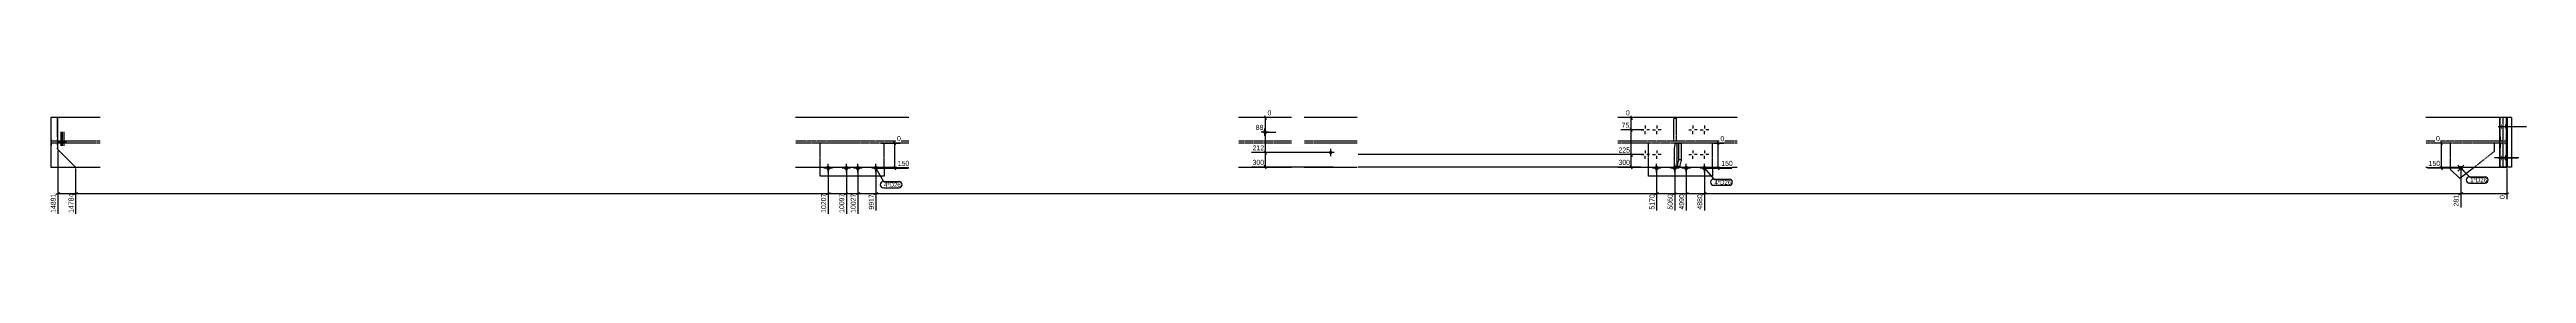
# Model space of a CAD drawing. Header units: millimetres. Extents: x 9 to 68168, y 9 to 4911.
# Drawn here: x 29391 to 44452, y 19 to 654 of the extents above; entities that cross this region are included whole.
import ezdxf

# ---------------------------------------------------------------- set-up
doc = ezdxf.new("R2010")
doc.units = ezdxf.units.MM
doc.linetypes.add('DXK_LINE_DOT2', pattern=[3.9198, 1.9599, -1.9599])
for name, color, linetype in [('MÅLSÆTNING', 7, 'Continuous'), ('STÅL', 7, 'Continuous'), ('TEKST', 7, 'Continuous')]:
    doc.layers.add(name, color=color, linetype=linetype)
doc.styles.add('Arial Narrow', font='ARIALN.TTF', dxfattribs={"height": 0.2})

msp = doc.modelspace()

# ---------------------------------------------------------------- hatches: boundary and pattern name
at = {"layer": 'STÅL', "linetype": 'Continuous'}
for points in [[(36770, 515, -1), (36792, 515, -1)], [(44301, 548), (44301, 545), (44301, 541), (44301, 538), (44301, 536), (44300, 534), (44300, 533), (44299, 532), (44299, 532), (44299, 533), (44298, 534), (44298, 536), (44298, 538), (44297, 541), (44297, 545), (44297, 548), (44297, 552), (44297, 555), (44298, 558), (44298, 560), (44298, 562), (44299, 564), (44299, 565), (44299, 565), (44300, 564), (44300, 562), (44301, 560), (44301, 558), (44301, 555), (44301, 552)], [(44325, 548), (44325, 545), (44325, 541), (44324, 538), (44324, 536), (44324, 534), (44323, 533), (44323, 532), (44323, 532), (44322, 533), (44322, 534), (44321, 536), (44321, 538), (44321, 541), (44321, 545), (44321, 548), (44321, 552), (44321, 555), (44321, 558), (44321, 560), (44322, 562), (44322, 564), (44323, 565), (44323, 565), (44323, 564), (44324, 562), (44324, 560), (44324, 558), (44325, 555), (44325, 552)], [(34113, 297, -1), (34139, 297, -1)], [(34223, 297, -1), (34249, 297, -1)], [(34293, 297, -1), (34319, 297, -1)], [(34403, 297, -1), (34429, 297, -1)], [(37170, 391, -1), (37192, 391, -1)], [(39150, 297, -1), (39176, 297, -1)], [(39260, 297, -1), (39286, 297, -1)], [(39330, 297, -1), (39356, 297, -1)], [(39440, 297, -1), (39466, 297, -1)], [(44043, 306, -1), (44062, 288, -1)], [(44301, 358), (44301, 355), (44301, 351), (44301, 348), (44301, 346), (44300, 344), (44300, 343), (44299, 342), (44299, 342), (44299, 343), (44298, 344), (44298, 346), (44298, 348), (44297, 351), (44297, 355), (44297, 358), (44297, 362), (44297, 365), (44298, 368), (44298, 370), (44298, 372), (44299, 374), (44299, 375), (44299, 375), (44300, 374), (44300, 372), (44301, 370), (44301, 368), (44301, 365), (44301, 362)], [(44327, 358), (44327, 355), (44327, 351), (44326, 348), (44326, 346), (44325, 344), (44324, 343), (44323, 342), (44322, 342), (44322, 343), (44321, 344), (44320, 346), (44320, 348), (44319, 351), (44319, 355), (44319, 358), (44319, 362), (44319, 365), (44320, 368), (44320, 370), (44321, 372), (44322, 374), (44322, 375), (44323, 375), (44324, 374), (44325, 372), (44326, 370), (44326, 368), (44327, 365), (44327, 362)]]:
    msp.add_hatch(color=96, dxfattribs=at).paths.add_polyline_path(points)

# ---------------------------------------------------------------- linework, layer by layer
at = {"layer": 'MÅLSÆTNING', "color": 7, "linetype": 'Continuous'}
for p, q in [((36865, 603), (36758, 603)), ((36779, 615), (36788, 591)), ((34535, 435), (34525, 459)), ((39086, 528), (38945, 528)), ((39014, 516), (39004, 540)), ((39009, 378), (39009, 528)), ((39542, 435), (39532, 459)), ((43940, 435), (43930, 459)), ((29442, 402), (29442, 19)), ((34450, 447), (34563, 447)), ((34525, 309), (34535, 285)), ((34530, 297), (34530, 447)), ((37173, 391), (36700, 391)), ((37197, 303), (36700, 303)), ((36779, 403), (36788, 379)), ((36788, 291), (36779, 315)), ((36784, 303), (36784, 391)), ((39086, 378), (37349, 378)), ((39086, 378), (37349, 378)), ((39066, 303), (37349, 303)), ((39004, 390), (39014, 366)), ((39004, 390), (39014, 366)), ((39014, 291), (39004, 315)), ((39009, 303), (39009, 378)), ((39511, 447), (39570, 447)), ((39532, 309), (39542, 285)), ((39537, 297), (39537, 447)), ((43981, 447), (43902, 447)), ((43930, 309), (43940, 285)), ((43935, 297), (43935, 447)), ((29549, 295), (29549, 19)), ((29549, 295), (29549, 19)), ((34126, 289), (34126, 19)), ((34236, 289), (34236, 19)), ((34306, 289), (34306, 19)), ((34416, 289), (34416, 39)), ((34424, 297), (34614, 297)), ((39163, 289), (39163, 39)), ((39273, 289), (39273, 39)), ((39343, 289), (39343, 39)), ((39453, 289), (39453, 39)), ((39453, 289), (39453, 39)), ((39461, 297), (39621, 297)), ((44044, 297), (43851, 297)), ((44052, 289), (44052, 58)), ((44052, 289), (44052, 58)), ((44333, 295), (44333, 109)), ((29454, 147), (29430, 137)), ((29442, 142), (29549, 142)), ((29561, 147), (29537, 137)), ((29537, 137), (29561, 147)), ((34138, 147), (34114, 137)), ((34224, 137), (34248, 147)), ((34318, 147), (34294, 137)), ((34306, 142), (34416, 142)), ((34404, 137), (34428, 147)), ((39175, 147), (39151, 137)), ((39163, 142), (39273, 142)), ((39261, 137), (39285, 147)), ((39465, 147), (39441, 137)), ((39441, 137), (39465, 147)), ((39453, 142), (44052, 142)), ((44064, 147), (44040, 137)), ((44040, 137), (44064, 147)), ((44052, 142), (44333, 142)), ((44321, 137), (44345, 147))]:
    msp.add_line(p, q, dxfattribs=at)
at = {"layer": 'STÅL', "color": 2, "linetype": 'Continuous'}
for p, q in [((29699, 603), (29398, 603)), ((29398, 603), (29398, 303)), ((29401, 486), (29401, 603)), ((29439, 486), (29439, 603)), ((29442, 410), (29442, 603)), ((34616, 603), (33926, 603)), ((36942, 603), (36620, 603)), ((37342, 603), (37020, 603)), ((39653, 603), (38926, 603)), ((44333, 603), (43839, 603)), ((44336, 603), (44333, 603)), ((44333, 303), (44333, 603)), ((44360, 603), (44336, 603)), ((44336, 303), (44336, 603)), ((44360, 603), (44360, 303)), ((29401, 476), (29401, 486)), ((29402, 467), (29401, 476)), ((29403, 461), (29402, 467)), ((29404, 459), (29403, 461)), ((29436, 459), (29404, 459)), ((29437, 461), (29436, 459)), ((29438, 467), (29437, 461)), ((29439, 476), (29438, 467)), ((29439, 486), (29439, 476)), ((29398, 303), (29699, 303)), ((29401, 430), (29402, 439)), ((29401, 420), (29401, 430)), ((29401, 303), (29401, 420)), ((29402, 439), (29403, 445)), ((29403, 445), (29404, 447)), ((29436, 447), (29404, 447)), ((29436, 447), (29437, 445)), ((29437, 445), (29438, 439)), ((29438, 439), (29439, 430)), ((29439, 430), (29439, 420)), ((29439, 413), (29439, 420)), ((29439, 413), (29442, 410)), ((29549, 303), (29442, 410)), ((33926, 303), (34616, 303)), ((34076, 247), (34076, 303)), ((34466, 303), (34466, 247)), ((36620, 303), (36942, 303)), ((37020, 303), (37342, 303)), ((38926, 303), (39653, 303)), ((39113, 247), (39113, 303)), ((39503, 303), (39503, 247)), ((43839, 303), (44333, 303)), ((43989, 289), (43989, 303)), ((44136, 303), (44046, 233)), ((44360, 303), (44333, 303)), ((34466, 247), (34076, 247)), ((39503, 247), (39113, 247)), ((44046, 233), (43989, 289))]:
    msp.add_line(p, q, dxfattribs=at)
at = {"layer": 'STÅL', "color": 7, "linetype": 'DXK_LINE_DOT2'}
for p, q in [((44287, 603), (44287, 303)), ((44333, 603), (44287, 603)), ((44289, 303), (44289, 603)), ((44292, 486), (44292, 603)), ((44311, 303), (44311, 603)), ((44330, 486), (44330, 603)), ((29699, 459), (29436, 459)), ((34616, 459), (33926, 459)), ((36942, 459), (36620, 459)), ((37342, 459), (37020, 459)), ((39267, 459), (38926, 459)), ((39267, 459), (39267, 599)), ((39267, 599), (39282, 599)), ((39282, 459), (39267, 459)), ((39282, 599), (39282, 459)), ((39653, 459), (39282, 459)), ((44327, 459), (43839, 459)), ((44292, 486), (44292, 476)), ((44292, 476), (44293, 467)), ((44293, 467), (44294, 461)), ((44294, 461), (44295, 459)), ((44327, 459), (44328, 461)), ((44328, 461), (44329, 467)), ((44329, 467), (44330, 476)), ((44330, 476), (44330, 486)), ((29699, 447), (29436, 447)), ((34076, 447), (33926, 447)), ((34466, 447), (34076, 447)), ((34076, 303), (34076, 447)), ((34466, 303), (34466, 447)), ((34616, 447), (34466, 447)), ((36942, 447), (36620, 447)), ((37342, 447), (37020, 447)), ((39113, 447), (38926, 447)), ((39503, 447), (39113, 447)), ((39113, 303), (39113, 447)), ((39273, 436), (39272, 428)), ((39272, 428), (39272, 420)), ((39272, 307), (39272, 420)), ((39303, 307), (39272, 307)), ((39274, 441), (39273, 436)), ((39275, 447), (39274, 445)), ((39274, 445), (39274, 441)), ((39275, 447), (39313, 447)), ((39287, 428), (39288, 436)), ((39287, 420), (39287, 428)), ((39287, 307), (39287, 420)), ((39288, 441), (39289, 445)), ((39288, 436), (39288, 441)), ((39288, 307), (39298, 347)), ((39289, 445), (39290, 447)), ((39298, 347), (39298, 447)), ((39313, 347), (39298, 347)), ((39313, 347), (39303, 307)), ((39313, 447), (39313, 347)), ((39503, 303), (39503, 447)), ((39653, 447), (39503, 447)), ((43989, 447), (43839, 447)), ((44256, 447), (43989, 447)), ((43989, 303), (43989, 447)), ((44256, 397), (44136, 303)), ((44256, 447), (44256, 397)), ((44327, 447), (44256, 447)), ((44333, 303), (44287, 303)), ((44293, 439), (44292, 430)), ((44292, 430), (44292, 420)), ((44292, 303), (44292, 420)), ((44294, 445), (44293, 439)), ((44295, 447), (44294, 445)), ((44328, 445), (44327, 447)), ((44329, 439), (44328, 445)), ((44330, 430), (44329, 439)), ((44330, 420), (44330, 430)), ((44330, 303), (44330, 420))]:
    msp.add_line(p, q, dxfattribs=at)
at = {"layer": 'STÅL', "color": 96, "linetype": 'DXK_LINE_DOT2'}
for p, q in [((29448, 447), (29448, 459)), ((29457, 447), (29457, 459)), ((29461, 432), (29461, 517)), ((29467, 447), (29467, 459)), ((29470, 432), (29470, 517)), ((29474, 447), (29474, 459)), ((29480, 432), (29480, 517)), ((29483, 447), (29483, 459)), ((29493, 447), (29493, 459))]:
    msp.add_line(p, q, dxfattribs=at)
at = {"layer": 'STÅL', "color": 96, "linetype": 'Continuous'}
for p, q in [((36803, 515), (36759, 515)), ((36781, 493), (36781, 537)), ((39068, 528), (39085, 528)), ((39094, 554), (39094, 537)), ((39094, 502), (39094, 520)), ((39120, 528), (39103, 528)), ((39138, 528), (39155, 528)), ((39164, 554), (39164, 537)), ((39164, 502), (39164, 520)), ((39190, 528), (39173, 528)), ((39358, 528), (39375, 528)), ((39384, 554), (39384, 537)), ((39384, 502), (39384, 520)), ((39410, 528), (39393, 528)), ((39428, 528), (39445, 528)), ((39454, 554), (39454, 537)), ((39454, 502), (39454, 520)), ((39480, 528), (39463, 528)), ((44280, 548), (44399, 548)), ((44304, 548), (44452, 548)), ((34126, 271), (34126, 323)), ((34236, 271), (34236, 323)), ((34306, 271), (34306, 323)), ((34416, 271), (34416, 323)), ((37203, 391), (37159, 391)), ((37181, 369), (37181, 413)), ((39068, 378), (39085, 378)), ((39094, 404), (39094, 387)), ((39094, 352), (39094, 370)), ((39120, 378), (39103, 378)), ((39138, 378), (39155, 378)), ((39163, 271), (39163, 323)), ((39164, 404), (39164, 387)), ((39164, 352), (39164, 370)), ((39190, 378), (39173, 378)), ((39273, 271), (39273, 323)), ((39343, 271), (39343, 323)), ((39358, 378), (39375, 378)), ((39384, 404), (39384, 387)), ((39384, 352), (39384, 370)), ((39410, 378), (39393, 378)), ((39428, 378), (39445, 378)), ((39453, 271), (39453, 323)), ((39454, 404), (39454, 387)), ((39454, 352), (39454, 370)), ((39480, 378), (39463, 378)), ((44034, 278), (44071, 315)), ((44071, 279), (44034, 315)), ((44406, 358), (44258, 358)), ((44280, 358), (44399, 358)), ((34152, 297), (34100, 297)), ((34262, 297), (34210, 297)), ((34332, 297), (34280, 297)), ((34442, 297), (34390, 297)), ((39189, 297), (39137, 297)), ((39299, 297), (39247, 297)), ((39369, 297), (39317, 297)), ((39479, 297), (39427, 297))]:
    msp.add_line(p, q, dxfattribs=at)

# ---------------------------------------------------------------- next in the draw order: wipeouts: each hides what was drawn before it
at = {"color": 0, "linetype": 'Continuous'}
for points in [[(34569, 453), (34569, 498), (34537, 498), (34537, 453)], [(38996, 535), (38996, 579), (38944, 579), (38944, 535)], [(39577, 453), (39577, 498), (39544, 498), (39544, 453)], [(43928, 453), (43928, 498), (43895, 498), (43895, 453)], [(34614, 303), (34614, 348), (34543, 348), (34543, 303)], [(36771, 398), (36771, 442), (36699, 442), (36699, 398)], [(38996, 385), (38996, 429), (37348, 429), (37348, 385)], [(39621, 303), (39621, 348), (39550, 348), (39550, 303)], [(43922, 303), (43922, 348), (43851, 348), (43851, 303)], [(34409, 129), (34365, 129), (34365, 38), (34409, 38)], [(39267, 129), (39222, 129), (39222, 38), (39267, 38)], [(44046, 129), (44001, 129), (44001, 58), (44046, 58)], [(44327, 135), (44282, 135), (44282, 102), (44327, 102)]]:
    msp.add_wipeout(points, dxfattribs=at).dxf.layer = 'MÅLSÆTNING'
at = {"color": 0}
msp.add_wipeout([(44195, 211), (44195, 239), (44110, 239), (44110, 211)], dxfattribs=at).dxf.layer = 'TEKST'

# ---------------------------------------------------------------- next in the draw order: linework, layer by layer
at = {"layer": 'MÅLSÆTNING', "color": 7, "linetype": 'Continuous'}
for p, q in [((36784, 515), (36784, 603)), ((39032, 603), (38976, 603)), ((39004, 615), (39014, 591)), ((39009, 528), (39009, 603)), ((36788, 503), (36779, 527)), ((36788, 503), (36779, 527)), ((36789, 515), (36848, 515)), ((36789, 515), (36809, 515)), ((39086, 528), (38945, 528)), ((39014, 516), (39004, 540)), ((34306, 289), (34306, 19)), ((34416, 289), (34416, 39)), ((39163, 289), (39163, 39)), ((39273, 289), (39273, 39)), ((34236, 142), (34306, 142)), ((34318, 147), (34294, 137)), ((34428, 147), (34404, 137)), ((34416, 142), (39163, 142)), ((39151, 137), (39175, 147)), ((39261, 137), (39285, 147)), ((39273, 142), (39343, 142)), ((39355, 147), (39331, 137))]:
    msp.add_line(p, q, dxfattribs=at)

# ---------------------------------------------------------------- next in the draw order: texts
at = {"layer": 'MÅLSÆTNING', "color": 3, "linetype": 'Continuous', "style": 'Arial Narrow'}
for s, p in [('0', (34544, 460)), ('75', (38950, 541)), ('0', (39551, 460)), ('0', (43902, 460)), ('150', (34549, 310)), ('150', (39556, 310)), ('150', (43857, 310))]:
    msp.add_text(s, height=30.5, dxfattribs=at).set_placement(p)
for s, p in [('9917', (34403, 45)), ('5060', (39260, 45)), ('281', (44040, 64)), ('0', (44320, 109))]:
    msp.add_text(s, height=30.5, rotation=90.0002, dxfattribs=at).set_placement(p)

# ---------------------------------------------------------------- next in the draw order: wipeouts: each hides what was drawn before it
at = {"color": 0, "linetype": 'Continuous'}
for points in [[(36771, 310), (36771, 354), (36699, 354), (36699, 310)], [(38996, 310), (38996, 354), (37348, 354), (37348, 310)]]:
    msp.add_wipeout(points, dxfattribs=at).dxf.layer = 'MÅLSÆTNING'
at = {"color": 0}
msp.add_wipeout([(44195, 211), (44195, 239), (44110, 239), (44110, 211)], dxfattribs=at).dxf.layer = 'TEKST'

# ---------------------------------------------------------------- next in the draw order: linework, layer by layer
at = {"layer": 'MÅLSÆTNING', "color": 7, "linetype": 'Continuous'}
for p, q in [((36784, 391), (36784, 515)), ((37173, 391), (36700, 391)), ((36779, 403), (36788, 379))]:
    msp.add_line(p, q, dxfattribs=at)
at = {"layer": 'TEKST', "color": 7, "linetype": 'Continuous'}
for p, q in [((44052, 297), (44105, 243)), ((44105, 243), (44200, 243)), ((44105, 206), (44200, 206))]:
    msp.add_line(p, q, dxfattribs=at)
for centre, start, end in [((44105, 225), 90, 270), ((44200, 225), 270, 90)]:
    msp.add_arc(centre, 18.8, start, end, dxfattribs=at)

# ---------------------------------------------------------------- next in the draw order: texts
at = {"layer": 'MÅLSÆTNING', "color": 3, "linetype": 'Continuous', "style": 'Arial Narrow'}
for s, p in [('212', (36706, 404)), ('300', (36706, 316)), ('300', (38931, 316)), ('225', (38931, 391))]:
    msp.add_text(s, height=30.5, dxfattribs=at).set_placement(p)
at = {"layer": 'TEKST', "color": 3, "style": 'Arial Narrow'}
msp.add_text('1*D26', height=26.7, dxfattribs=at).set_placement((44110, 211))

# ---------------------------------------------------------------- next in the draw order: wipeouts: each hides what was drawn before it
at = {"color": 0, "linetype": 'Continuous'}
for points in [[(36823, 610), (36823, 654), (36791, 654), (36791, 610)], [(39002, 610), (39002, 654), (38969, 654), (38969, 610)], [(34299, 129), (34255, 129), (34255, 19), (34299, 19)], [(39157, 129), (39112, 129), (39112, 38), (39157, 38)], [(39337, 129), (39292, 129), (39292, 38), (39337, 38)]]:
    msp.add_wipeout(points, dxfattribs=at).dxf.layer = 'MÅLSÆTNING'
at = {"color": 0}
msp.add_wipeout([(34551, 182), (34551, 210), (34465, 210), (34465, 182)], dxfattribs=at).dxf.layer = 'TEKST'

# ---------------------------------------------------------------- next in the draw order: linework, layer by layer
at = {"layer": 'MÅLSÆTNING', "color": 7, "linetype": 'Continuous'}
for p, q in [((34236, 289), (34236, 19)), ((39343, 289), (39343, 39)), ((34126, 142), (34236, 142)), ((34224, 137), (34248, 147)), ((39355, 147), (39331, 137)), ((39343, 142), (39453, 142))]:
    msp.add_line(p, q, dxfattribs=at)

# ---------------------------------------------------------------- next in the draw order: texts
at = {"layer": 'MÅLSÆTNING', "color": 3, "linetype": 'Continuous', "style": 'Arial Narrow'}
for p in [(36797, 616), (38976, 616)]:
    msp.add_text('0', height=30.5, dxfattribs=at).set_placement(p)
for s, p in [('10027', (34293, 25)), ('5170', (39150, 45)), ('4990', (39330, 45))]:
    msp.add_text(s, height=30.5, rotation=90.0002, dxfattribs=at).set_placement(p)

# ---------------------------------------------------------------- next in the draw order: wipeouts: each hides what was drawn before it
at = {"color": 0}
msp.add_wipeout([(34551, 182), (34551, 210), (34465, 210), (34465, 182)], dxfattribs=at).dxf.layer = 'TEKST'

# ---------------------------------------------------------------- next in the draw order: linework, layer by layer
at = {"layer": 'TEKST', "color": 7, "linetype": 'Continuous'}
for p, q in [((34416, 297), (34461, 215)), ((34461, 215), (34556, 215)), ((34461, 177), (34556, 177))]:
    msp.add_line(p, q, dxfattribs=at)
for centre, start, end in [((34461, 196), 90, 270), ((34556, 196), 270, 90)]:
    msp.add_arc(centre, 18.8, start, end, dxfattribs=at)

# ---------------------------------------------------------------- next in the draw order: texts
at = {"layer": 'TEKST', "color": 3, "style": 'Arial Narrow'}
msp.add_text('4*D26', height=26.7, dxfattribs=at).set_placement((34465, 182))

# ---------------------------------------------------------------- next in the draw order: wipeouts: each hides what was drawn before it
at = {"color": 0, "linetype": 'Continuous'}
for points in [[(36771, 522), (36771, 566), (36719, 566), (36719, 522)], [(34229, 129), (34185, 129), (34185, 19), (34229, 19)], [(39447, 129), (39402, 129), (39402, 38), (39447, 38)]]:
    msp.add_wipeout(points, dxfattribs=at).dxf.layer = 'MÅLSÆTNING'

# ---------------------------------------------------------------- next in the draw order: linework, layer by layer
at = {"layer": 'MÅLSÆTNING', "color": 7, "linetype": 'Continuous'}
for p, q in [((34126, 289), (34126, 19)), ((29549, 142), (34126, 142)), ((34114, 137), (34138, 147))]:
    msp.add_line(p, q, dxfattribs=at)

# ---------------------------------------------------------------- next in the draw order: texts
at = {"layer": 'MÅLSÆTNING', "color": 3, "linetype": 'Continuous', "style": 'Arial Narrow'}
msp.add_text('88', height=30.5, dxfattribs=at).set_placement((36725, 528))
for s, p in [('10097', (34223, 25)), ('4880', (39440, 45))]:
    msp.add_text(s, height=30.5, rotation=90.0002, dxfattribs=at).set_placement(p)

# ---------------------------------------------------------------- next in the draw order: wipeouts: each hides what was drawn before it
at = {"color": 0}
msp.add_wipeout([(39600, 197), (39600, 225), (39514, 225), (39514, 197)], dxfattribs=at).dxf.layer = 'TEKST'

# ---------------------------------------------------------------- next in the draw order: wipeouts: each hides what was drawn before it
at = {"color": 0, "linetype": 'Continuous'}
for points in [[(29543, 129), (29498, 129), (29498, 19), (29543, 19)], [(34119, 129), (34075, 129), (34075, 19), (34119, 19)]]:
    msp.add_wipeout(points, dxfattribs=at).dxf.layer = 'MÅLSÆTNING'
at = {"color": 0}
msp.add_wipeout([(39600, 197), (39600, 225), (39514, 225), (39514, 197)], dxfattribs=at).dxf.layer = 'TEKST'

# ---------------------------------------------------------------- next in the draw order: linework, layer by layer
at = {"layer": 'TEKST', "color": 7, "linetype": 'Continuous'}
for p, q in [((39453, 297), (39510, 230)), ((39510, 230), (39604, 230)), ((39510, 193), (39604, 193))]:
    msp.add_line(p, q, dxfattribs=at)
for centre, start, end in [((39510, 211), 90, 270), ((39604, 211), 270, 90)]:
    msp.add_arc(centre, 18.8, start, end, dxfattribs=at)

# ---------------------------------------------------------------- next in the draw order: texts
at = {"layer": 'MÅLSÆTNING', "color": 3, "linetype": 'Continuous', "style": 'Arial Narrow'}
msp.add_text('10207', height=30.5, rotation=90.0002, dxfattribs=at).set_placement((34113, 25))
at = {"layer": 'TEKST', "color": 3, "style": 'Arial Narrow'}
msp.add_text('4*D26', height=26.7, dxfattribs=at).set_placement((39514, 197))

# ---------------------------------------------------------------- next in the draw order: wipeouts: each hides what was drawn before it
at = {"color": 0, "linetype": 'Continuous'}
msp.add_wipeout([(29436, 129), (29391, 129), (29391, 19), (29436, 19)], dxfattribs=at).dxf.layer = 'MÅLSÆTNING'

# ---------------------------------------------------------------- next in the draw order: texts
at = {"layer": 'MÅLSÆTNING', "color": 3, "linetype": 'Continuous', "style": 'Arial Narrow'}
for s, p in [('14891', (29429, 25)), ('14784', (29537, 25))]:
    msp.add_text(s, height=30.5, rotation=90.0002, dxfattribs=at).set_placement(p)

doc.saveas('drawing.dxf')
